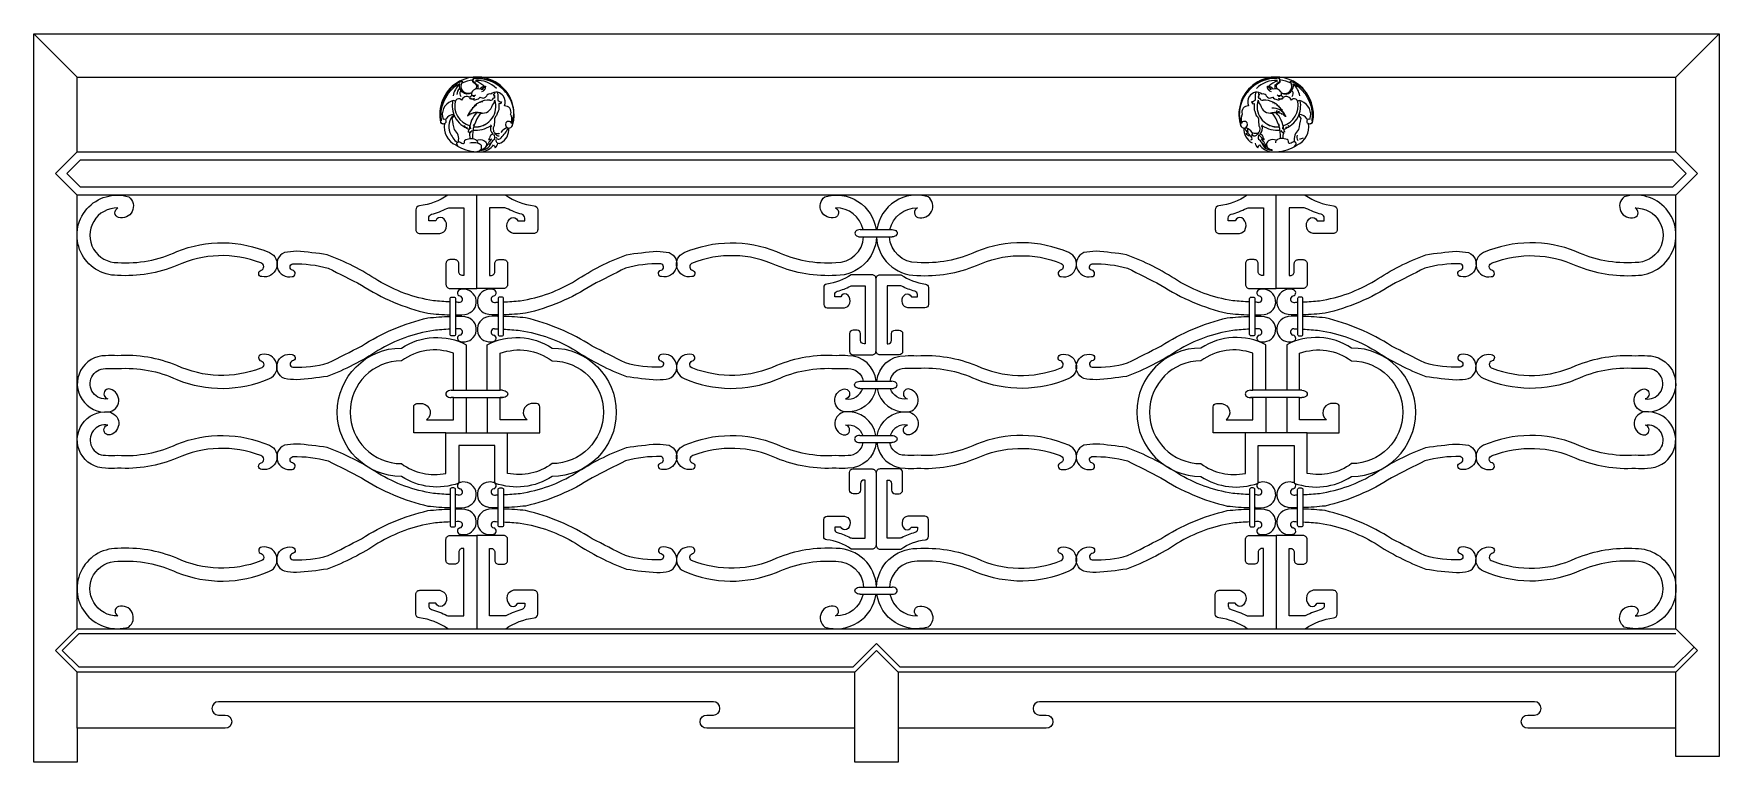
# Model space of a CAD drawing. Extents: x 3097 to 5197, y 1340 to 2248.
import ezdxf

# ---------------------------------------------------------------- set-up
doc = ezdxf.new("R2010")
doc.units = 0
doc.header["$LTSCALE"] = 0.85
doc.header["$MEASUREMENT"] = 0
doc.linetypes.add('DOT2', pattern=[3.175, 0, -3.175])
for name, color, linetype in [('3', 3, 'CONTINUOUS'), ('4', 4, 'CONTINUOUS'), ('7', 7, 'CONTINUOUS')]:
    doc.layers.add(name, color=color, linetype=linetype)

msp = doc.modelspace()

# ---------------------------------------------------------------- linework, layer by layer
at = {"layer": '3'}
for p, q in [((3151, 2193.6), (3097, 2247.6)), ((5197, 2247.6), (5143, 2193.6)), ((3633.2, 2133.2), (3633.4, 2132.8)), ((3633.4, 2132.8), (3634, 2132.7)), ((3634, 2132.7), (3634.5, 2132.2)), ((3634, 2132.7), (3634, 2132.7)), ((3636.1, 2131.8), (3636.8, 2130.2)), ((3636.8, 2130.2), (3637.6, 2130.9)), ((3638.2, 2125.4), (3641.1, 2124.5)), ((3640.2, 2124.8), (3640.1, 2123)), ((3640.8, 2130.9), (3640.7, 2130.3)), ((3640.7, 2130.3), (3641.1, 2130)), ((3641, 2131.7), (3640.8, 2130.9)), ((3641.1, 2130), (3641.3, 2129.5)), ((3641.3, 2129.5), (3641.1, 2129)), ((3641.1, 2129), (3641.1, 2129)), ((3641.1, 2124.5), (3642.1, 2125.4)), ((3645, 2133.4), (3645.2, 2134.1)), ((3645.2, 2134.1), (3645.6, 2134.8)), ((4648.8, 2134.1), (4648.4, 2134.8)), ((4649, 2133.4), (4648.8, 2134.1)), ((4652.9, 2124.5), (4651.9, 2125.4)), ((4652.9, 2130), (4652.7, 2129.5)), ((4652.7, 2129.5), (4652.9, 2129)), ((4653.3, 2130.3), (4652.9, 2130)), ((4652.9, 2129), (4652.9, 2129)), ((4655.8, 2125.4), (4652.9, 2124.5)), ((4653, 2131.7), (4653.2, 2130.9)), ((4653.2, 2130.9), (4653.3, 2130.3)), ((4653.8, 2124.8), (4653.9, 2123)), ((4657.2, 2130.2), (4656.4, 2130.9)), ((4657.9, 2131.8), (4657.2, 2130.2)), ((4660, 2132.7), (4659.4, 2132.2)), ((4660.5, 2132.8), (4660, 2132.7)), ((4660, 2132.7), (4660, 2132.7)), ((4660.8, 2133.2), (4660.5, 2132.8)), ((3151, 2100.6), (3151, 2100.6)), ((5143, 2100.6), (5143, 2100.6)), ((3151, 2046.6), (3151, 2046.6)), ((5143, 2046.6), (5143, 2046.6)), ((3620, 1803.5), (3678.1, 1803.5)), ((3620, 1794.5), (3678.1, 1794.5)), ((3636, 1794.5), (3636, 1750.7)), ((3662.1, 1794.5), (3662.1, 1750.7)), ((3681.1, 1803.5), (3678.1, 1803.5)), ((3681.1, 1794.5), (3678.1, 1794.5)), ((4632, 1794.5), (4632, 1750.7)), ((4658.1, 1794.5), (4658.1, 1750.7)), ((3610.6, 1750.7), (3687.5, 1750.7)), ((4683.5, 1750.7), (4606.6, 1750.7)), ((5170, 1479.6), (5143, 1506.6)), ((5143, 1506.6), (5143, 1506.6)), ((3151, 1452.6), (3151, 1452.6)), ((5143, 1452.6), (5143, 1452.6))]:
    msp.add_line(p, q, dxfattribs=at)
for points in [[(3642.5, 2173.9, -0.769802), (3631.2, 2187.6, 0.839434), (3630.4, 2188.3, 0.096042), (3620.5, 2182.8, 0.285522), (3604, 2137.1)], [(3642.3, 2173.4, -0.634099), (3627.9, 2185.2, 0.059897), (3621.4, 2181.3, 0.266074), (3604.5, 2139.3, 0.285788)], [(3648.9, 2182.3, 0.199752), (3644.5, 2187, -0.740628), (3648.1, 2192.5, -0.501396), (3693.5, 2134.7)], [(3649.3, 2182.8, 0.209536), (3644.6, 2187.9, -0.692722), (3648.6, 2192, -0.387975), (3694.9, 2150.7)], [(4645.1, 2182.3, -0.199752), (4649.4, 2187, 0.740628), (4645.9, 2192.5, 0.501396), (4600.5, 2134.7)], [(4644.7, 2182.8, -0.209536), (4649.4, 2187.9, 0.692722), (4645.4, 2192, 0.387975), (4599.1, 2150.7)], [(4651.5, 2173.9, 0.769802), (4662.8, 2187.6, -0.839434), (4663.6, 2188.3, -0.096042), (4673.5, 2182.8, -0.285522), (4690, 2137.1)], [(4651.7, 2173.4, 0.634099), (4666.1, 2185.2, -0.059897), (4672.6, 2181.3, -0.266074), (4689.5, 2139.3, -0.285788)], [(3379.8, 1962.2, 0.203395), (3275.5, 1958.9, -0.114192), (3201.4, 1946.6, -1.16192), (3215.4, 2044.5, -0.829873), (3202.6, 2018.8, -0.679856), (3202, 2030.6, 1.025642), (3201.8, 1962.6, 0.125869), (3275.5, 1976.3, -0.200171), (3390.7, 1975.1, -0.90644), (3381.1, 1945.1, -0.874072), (3380.4, 1953, 0.764345), (3379.8, 1962.2)], [(3613, 2046.6, -0.12487), (3577.6, 2033.2, 0.3814), (3573.1, 2028.2), (3573.1, 2003.7, 0.414214), (3578.1, 1998.7), (3603.1, 1998.7), (3605.7, 1999.8)], [(3597.9, 2014.7), (3589.1, 2014.7), (3589.1, 2017.9, -0.337788), (3592.8, 2022.7, 0.049589), (3611.9, 2030.1, -0.117022), (3614.2, 2030.6), (3633, 2030.6), (3633, 1946.4), (3631.6, 1946.4, -0.414214), (3626.6, 1951.4), (3626.6, 1961.3, 0.414214), (3621.6, 1966.3), (3615.6, 1966.3, 0.414214), (3610.6, 1961.3), (3610.6, 1935.4, 0.414214), (3615.6, 1930.4), (3649, 1930.4), (3649, 2046.6)], [(3685.1, 2046.6, 0.12487), (3720.5, 2033.2, -0.3814), (3724.9, 2028.2), (3724.9, 2003.7, -0.414214), (3719.9, 1998.7), (3694.9, 1998.7), (3692.4, 1999.8)], [(4130.3, 2003.7, 0.361826), (4096.1, 2030.6, -0.679856), (4095.5, 2018.8, -0.829873), (4082.6, 2044.5, -0.458715), (4146.5, 2003.7)], [(4163.8, 2003.7, -0.361826), (4198, 2030.6, 0.679856), (4198.6, 2018.8, 0.829873), (4211.4, 2044.5, 0.458715), (4147.5, 2003.7)], [(4609, 2046.6, -0.12487), (4573.6, 2033.2, 0.3814), (4569.1, 2028.2), (4569.1, 2003.7, 0.414214), (4574.1, 1998.7), (4599.1, 1998.7), (4601.7, 1999.8)], [(4696.2, 2014.7), (4704.9, 2014.7), (4704.9, 2017.9, 0.337788), (4701.2, 2022.7, -0.049589), (4682.1, 2030.1, 0.117022), (4679.9, 2030.6), (4661, 2030.6), (4661, 1946.4), (4662.5, 1946.4, 0.414214), (4667.5, 1951.4), (4667.5, 1961.3, -0.414214), (4672.5, 1966.3), (4678.5, 1966.3, -0.414214), (4683.5, 1961.3), (4683.5, 1935.4, -0.414214), (4678.5, 1930.4), (4645, 1930.4), (4645, 2046.6)], [(4681.1, 2046.6, 0.12487), (4716.5, 2033.2, -0.3814), (4720.9, 2028.2), (4720.9, 2003.7, -0.414214), (4715.9, 1998.7), (4690.9, 1998.7), (4688.4, 1999.8)], [(4914.2, 1962.2, -0.203395), (5018.5, 1958.9, 0.114192), (5092.7, 1946.6, 1.16192), (5078.6, 2044.5, 0.829873), (5091.5, 2018.8, 0.679856), (5092.1, 2030.6, -1.025642), (5092.3, 1962.6, -0.125869), (5018.5, 1976.3, 0.200171), (4903.4, 1975.1, 0.90644), (4913, 1945.1, 0.874072), (4913.7, 1953, -0.764345), (4914.2, 1962.2)], [(3700.2, 2014.7), (3708.9, 2014.7), (3708.9, 2017.9, 0.337788), (3705.2, 2022.7, -0.049589), (3686.1, 2030.1, 0.117022), (3683.9, 2030.6), (3665, 2030.6), (3665, 1946.4), (3666.5, 1946.4, 0.414214), (3671.5, 1951.4), (3671.5, 1961.3, -0.414214), (3676.5, 1966.3), (3682.5, 1966.3, -0.414214), (3687.5, 1961.3), (3687.5, 1935.4, -0.414214), (3682.5, 1930.4), (3649, 1930.4)], [(4593.9, 2014.7), (4585.1, 2014.7), (4585.1, 2017.9, -0.337788), (4588.8, 2022.7, 0.049589), (4607.9, 2030.1, -0.117022), (4610.2, 2030.6), (4629, 2030.6), (4629, 1946.4), (4627.6, 1946.4, -0.414214), (4622.6, 1951.4), (4622.6, 1961.3, 0.414214), (4617.6, 1966.3), (4611.6, 1966.3, 0.414214), (4606.6, 1961.3), (4606.6, 1935.4, 0.414214), (4611.6, 1930.4), (4645, 1930.4)], [(3615.8, 1913.6, -0.014163), (3595, 1915.1, -0.097501), (3525.9, 1940.2, 0.057576), (3462.6, 1972.3, 0.022859), (3424.5, 1976.6, 0.025398), (3409.4, 1975.1, 0.90644), (3419, 1945.1, 0.892719), (3419.5, 1953.1, -0.831833), (3419.8, 1960.9, -0.831833)], [(3682.3, 1913.6, 0.014163), (3703.1, 1915.1, 0.097501), (3772.2, 1940.2, -0.057576), (3835.4, 1972.3, -0.022859), (3873.5, 1976.6, -0.025398), (3888.7, 1975.1, -0.90644), (3879.1, 1945.1, -0.892719), (3878.6, 1953.1, 0.831833), (3878.3, 1960.9, 0.831833)], [(4147, 1994.7, -0.405169), (4096.7, 1946.6, -0.114192), (4022.5, 1958.9, 0.206515), (3916.7, 1961.6, 0.639211), (3917.7, 1953, -0.874072), (3917, 1945.1, -0.90644), (3907.4, 1975.1, -0.200171), (4022.5, 1976.3, 0.125869), (4096.3, 1962.6, 0.404421), (4131, 1994.7)], [(4147.1, 1994.7, 0.405169), (4197.4, 1946.6, 0.114192), (4271.5, 1958.9, -0.206515), (4377.3, 1961.6, -0.639211), (4376.4, 1953, 0.874072), (4377.1, 1945.1, 0.90644), (4386.7, 1975.1, 0.200171), (4271.5, 1976.3, -0.125869), (4197.8, 1962.6, -0.404421), (4163.1, 1994.7)], [(4611.8, 1913.6, -0.014163), (4591, 1915.1, -0.097501), (4521.9, 1940.2, 0.057576), (4458.6, 1972.3, 0.022859), (4420.5, 1976.6, 0.025398), (4405.4, 1975.1, 0.90644), (4415, 1945.1, 0.892719), (4415.5, 1953.1, -0.831833), (4415.8, 1960.9, -0.831833)], [(4678.3, 1913.6, 0.014163), (4699.1, 1915.1, 0.097501), (4768.2, 1940.2, -0.057576), (4831.4, 1972.3, -0.022859), (4869.5, 1976.6, -0.025398), (4884.7, 1975.1, -0.90644), (4875.1, 1945.1, -0.892719), (4874.6, 1953.1, 0.831833), (4874.3, 1960.9, 0.831833)], [(3419.8, 1960.9, -0.077418), (3463.9, 1955.6, -0.00344), (3505.4, 1934.5, 0.085909), (3588.1, 1899.4, 0.0193), (3615.8, 1897.5)], [(3878.3, 1960.9, 0.077418), (3834.2, 1955.6, 0.00344), (3792.6, 1934.5, -0.085909), (3709.9, 1899.4, -0.0193), (3682.3, 1897.5)], [(4415.8, 1960.9, -0.077418), (4459.9, 1955.6, -0.00344), (4501.4, 1934.5, 0.085909), (4584.1, 1899.4, 0.0193), (4611.8, 1897.5)], [(4874.3, 1960.9, 0.077418), (4830.2, 1955.6, 0.00344), (4788.6, 1934.5, -0.085909), (4705.9, 1899.4, -0.0193), (4678.3, 1897.5)], [(4102.6, 1920), (4095.1, 1920), (4095.1, 1922.7, -0.337788), (4098.2, 1926.9, 0.049589), (4114.6, 1933.2, -0.117022), (4116.6, 1933.7), (4132.8, 1933.7), (4132.8, 1861.3), (4131.5, 1861.3, -0.414214), (4127.2, 1865.6), (4127.2, 1874.1, 0.414214), (4122.9, 1878.4), (4117.8, 1878.4, 0.414214), (4113.5, 1874.1), (4113.5, 1851.9, 0.414214), (4117.8, 1847.6), (4141.5, 1847.6, 0.414214), (4146.5, 1852.6), (4146.5, 1942.4, 0.414214), (4141.5, 1947.4), (4115.5, 1947.4, -0.12487), (4085.1, 1935.9, 0.3814), (4081.3, 1931.6), (4081.3, 1910.5, 0.414214), (4085.6, 1906.2), (4107.1, 1906.2), (4109.3, 1907.2)], [(4190.5, 1920), (4198, 1920), (4198, 1922.7, 0.337788), (4194.8, 1926.9, -0.049589), (4178.4, 1933.2, 0.117022), (4176.5, 1933.7), (4160.3, 1933.7), (4160.3, 1861.3), (4161.5, 1861.3, 0.414214), (4165.8, 1865.6), (4165.8, 1874.1, -0.414214), (4170.1, 1878.4), (4175.3, 1878.4, -0.414214), (4179.6, 1874.1), (4179.6, 1851.9, -0.414214), (4175.3, 1847.6), (4151.5, 1847.6, -0.414214), (4146.5, 1852.6), (4146.5, 1942.4, -0.414214), (4151.5, 1947.4), (4177.5, 1947.4, 0.12487), (4207.9, 1935.9, -0.3814), (4211.7, 1931.6), (4211.7, 1910.5, -0.414214), (4207.4, 1906.2), (4186, 1906.2), (4183.7, 1907.2)], [(3419.8, 1832.3, 0.077418), (3463.9, 1837.6, 0.00344), (3505.4, 1858.7, -0.085909), (3588.1, 1893.7, -0.0193), (3615.8, 1895.6)], [(3878.3, 1832.3, -0.077418), (3834.2, 1837.6, -0.00344), (3792.6, 1858.7, 0.085909), (3709.9, 1893.7, 0.0193), (3682.3, 1895.6)], [(4415.8, 1832.3, 0.077418), (4459.9, 1837.6, 0.00344), (4501.4, 1858.7, -0.085909), (4584.1, 1893.7, -0.0193), (4611.8, 1895.6)], [(4874.3, 1832.3, -0.077418), (4830.2, 1837.6, -0.00344), (4788.6, 1858.7, 0.085909), (4705.9, 1893.7, 0.0193), (4678.3, 1895.6)], [(3615.8, 1879.6, 0.014163), (3595, 1878.1, 0.097501), (3525.9, 1853, -0.057576), (3462.6, 1820.9, -0.022859), (3424.5, 1816.6, -0.025398), (3409.4, 1818.1, -0.90644), (3419, 1848.1, -0.892719), (3419.5, 1840.1, 0.831833), (3419.8, 1832.3, 0.831833)], [(3662.1, 1803.5), (3662.1, 1860.3, -0.27108), (3742.8, 1856.2, -1), (3742.8, 1696.2, -0.23697), (3671.5, 1687.9), (3671.5, 1734.7), (3626.6, 1734.7), (3626.6, 1687.9, -0.23697), (3555.3, 1696.2, -1), (3555.3, 1856.2, -0.27108), (3636, 1860.3), (3636, 1803.5)], [(3682.3, 1879.6, -0.014163), (3703.1, 1878.1, -0.097501), (3772.2, 1853, 0.057576), (3835.4, 1820.9, 0.022859), (3873.5, 1816.6, 0.025398), (3888.7, 1818.1, 0.90644), (3879.1, 1848.1, 0.892719), (3878.6, 1840.1, -0.831833), (3878.3, 1832.3, -0.831833)], [(4611.8, 1879.6, 0.014163), (4591, 1878.1, 0.097501), (4521.9, 1853, -0.057576), (4458.6, 1820.9, -0.022859), (4420.5, 1816.6, -0.025398), (4405.4, 1818.1, -0.90644), (4415, 1848.1, -0.892719), (4415.5, 1840.1, 0.831833), (4415.8, 1832.3, 0.831833)], [(4632, 1803.5), (4632, 1860.3, 0.27108), (4551.3, 1856.2, 1), (4551.3, 1696.2, 0.23697), (4622.6, 1687.9), (4622.6, 1734.7), (4667.5, 1734.7), (4667.5, 1687.9, 0.23697), (4738.8, 1696.2, 1), (4738.8, 1856.2, 0.27108), (4658.1, 1860.3), (4658.1, 1803.5)], [(4678.3, 1879.6, -0.014163), (4699.1, 1878.1, -0.097501), (4768.2, 1853, 0.057576), (4831.4, 1820.9, 0.022859), (4869.5, 1816.6, 0.025398), (4884.7, 1818.1, 0.90644), (4875.1, 1848.1, 0.892719), (4874.6, 1840.1, -0.831833), (4874.3, 1832.3, -0.831833)], [(3379.8, 1831, -0.203395), (3275.5, 1834.3, 0.114192), (3201.4, 1846.6, 0.062088), (3186.6, 1846.6, 1.056045), (3190, 1776.6, 0.825983), (3192.3, 1805.1, 1.023639), (3189.5, 1792.9, -1.092202), (3186.4, 1830.6, -0.028454), (3201.8, 1830.6, -0.126432), (3275.5, 1816.8, 0.199788), (3390.7, 1818.1, 0.90644), (3381.1, 1848.1, 0.85362), (3380.2, 1840.2, -0.781156), (3379.8, 1831)], [(3617, 1803.5), (3620, 1803.5), (3620, 1849.6, 0.253315), (3555.3, 1840.2, 1), (3555.3, 1712.2, 0.21579), (3610.6, 1700.1), (3610.6, 1750.7), (3570.5, 1750.7), (3570.5, 1782.9, -0.414214), (3574.5, 1786.9), (3581.3, 1786.9, -0.679331), (3586.5, 1766.7), (3620, 1766.7), (3620, 1794.5), (3617, 1794.5)], [(3681.1, 1803.5), (3678.1, 1803.5), (3678.1, 1849.6, -0.253315), (3742.8, 1840.2, -1), (3742.8, 1712.2, -0.21579), (3687.5, 1700.1), (3687.5, 1750.7), (3727.6, 1750.7), (3727.6, 1782.9, 0.414214), (3723.6, 1786.9), (3716.8, 1786.9, 0.679331), (3711.6, 1766.7), (3678.1, 1766.7), (3678.1, 1794.5), (3681.1, 1794.5)], [(4146.6, 1814.8, 0.390311), (4111.5, 1846.6, 0.062088), (4096.7, 1846.6, 0.114192), (4022.5, 1834.3, -0.203395), (3918.2, 1831, -0.747893), (3917.5, 1840.1, 0.892664), (3917, 1848.1, 0.90644), (3907.4, 1818.1, 0.199788), (4022.5, 1816.8, -0.126432), (4096.3, 1830.6, -0.028454), (4111.6, 1830.6, -0.368339), (4130.5, 1814.8)], [(4147.4, 1814.8, -0.390311), (4182.6, 1846.6, -0.062088), (4197.4, 1846.6, -0.114192), (4271.5, 1834.3, 0.203395), (4375.8, 1831, 0.747893), (4376.6, 1840.1, -0.892664), (4377.1, 1848.1, -0.90644), (4386.7, 1818.1, -0.199788), (4271.5, 1816.8, 0.126432), (4197.8, 1830.6, 0.028454), (4182.4, 1830.6, 0.368339), (4163.6, 1814.8)], [(4613, 1803.5), (4616, 1803.5), (4616, 1849.6, 0.253315), (4551.3, 1840.2, 1), (4551.3, 1712.2, 0.21579), (4606.6, 1700.1), (4606.6, 1750.7), (4566.5, 1750.7), (4566.5, 1782.9, -0.414214), (4570.5, 1786.9), (4577.3, 1786.9, -0.679331), (4582.5, 1766.7), (4616, 1766.7), (4616, 1794.5), (4613, 1794.5)], [(4677.1, 1803.5), (4674.1, 1803.5), (4674.1, 1849.6, -0.253315), (4738.8, 1840.2, -1), (4738.8, 1712.2, -0.21579), (4683.5, 1700.1), (4683.5, 1750.7), (4723.6, 1750.7), (4723.6, 1782.9, 0.414214), (4719.6, 1786.9), (4712.8, 1786.9, 0.679331), (4707.6, 1766.7), (4674.1, 1766.7), (4674.1, 1794.5), (4677.1, 1794.5)], [(4914.2, 1831, 0.203395), (5018.5, 1834.3, -0.114192), (5092.7, 1846.6, -0.062088), (5107.5, 1846.6, -1.056045), (5104, 1776.6, -0.825983), (5101.7, 1805.1, -1.023639), (5104.6, 1792.9, 1.092202), (5107.6, 1830.6, 0.028454), (5092.3, 1830.6, 0.126432), (5018.5, 1816.8, -0.199788), (4903.4, 1818.1, -0.90644), (4913, 1848.1, -0.85362), (4913.9, 1840.2, 0.781156), (4914.2, 1831)], [(4146.3, 1805.8, -0.392033), (4108, 1776.6, -0.825983), (4105.7, 1805.1, -1.023639), (4108.6, 1792.9, 0.372957), (4129.9, 1805.8, 0.372957)], [(4147.8, 1805.8, 0.392033), (4186, 1776.6, 0.825983), (4188.3, 1805.1, 1.023639), (4185.5, 1792.9, -0.372957), (4164.2, 1805.8, -0.372957)], [(3379.8, 1722.2, 0.203395), (3275.5, 1718.9, -0.114192), (3201.4, 1706.6, -0.062088), (3186.6, 1706.6, -1.056045), (3190, 1776.6, -0.825983), (3192.3, 1748.1, -1.023639), (3189.5, 1760.3, 1.092202), (3186.4, 1722.6, 0.028454), (3201.8, 1722.6, 0.126432), (3275.5, 1736.4, -0.199788), (3390.7, 1735.1, -0.90644), (3381.1, 1705.1, -0.85362), (3380.2, 1713, 0.781156), (3379.8, 1722.2)], [(4146.3, 1747.4, 0.392033), (4108, 1776.6, 0.825983), (4105.7, 1748.1, 1.023639), (4108.6, 1760.3, -0.372957), (4129.9, 1747.4, -0.372957)], [(4147.8, 1747.4, -0.392033), (4186, 1776.6, -0.825983), (4188.3, 1748.1, -1.023639), (4185.5, 1760.3, 0.372957), (4164.2, 1747.4, 0.372957)], [(4914.2, 1722.2, -0.203395), (5018.5, 1718.9, 0.114192), (5092.7, 1706.6, 0.062088), (5107.5, 1706.6, 1.056045), (5104, 1776.6, 0.825983), (5101.7, 1748.1, 1.023639), (5104.6, 1760.3, -1.092202), (5107.6, 1722.6, -0.028454), (5092.3, 1722.6, -0.126432), (5018.5, 1736.4, 0.199788), (4903.4, 1735.1, 0.90644), (4913, 1705.1, 0.85362), (4913.9, 1713, -0.781156), (4914.2, 1722.2)], [(4146.6, 1738.4, -0.390311), (4111.5, 1706.6, -0.062088), (4096.7, 1706.6, -0.114192), (4022.5, 1718.9, 0.203395), (3918.2, 1722.2, 0.747893), (3917.5, 1713.1, -0.892664), (3917, 1705.1, -0.90644), (3907.4, 1735.1, -0.199788), (4022.5, 1736.4, 0.126432), (4096.3, 1722.6, 0.028454), (4111.6, 1722.6, 0.368339), (4130.5, 1738.4)], [(4147.4, 1738.4, 0.390311), (4182.6, 1706.6, 0.062088), (4197.4, 1706.6, 0.114192), (4271.5, 1718.9, -0.203395), (4375.8, 1722.2, -0.747893), (4376.6, 1713.1, 0.892664), (4377.1, 1705.1, 0.90644), (4386.7, 1735.1, 0.199788), (4271.5, 1736.4, -0.126432), (4197.8, 1722.6, -0.028454), (4182.4, 1722.6, -0.368339), (4163.6, 1738.4)], [(3615.8, 1673.6, -0.014163), (3595, 1675.1, -0.097501), (3525.9, 1700.2, 0.057576), (3462.6, 1732.3, 0.022859), (3424.5, 1736.6, 0.025398), (3409.4, 1735.1, 0.90644), (3419, 1705.1, 0.892719), (3419.5, 1713.1, -0.831833), (3419.8, 1720.9, -0.831833)], [(3682.3, 1673.6, 0.014163), (3703.1, 1675.1, 0.097501), (3772.2, 1700.2, -0.057576), (3835.4, 1732.3, -0.022859), (3873.5, 1736.6, -0.025398), (3888.7, 1735.1, -0.90644), (3879.1, 1705.1, -0.892719), (3878.6, 1713.1, 0.784925), (3878.6, 1720.9, 0.077776), (3834.2, 1715.6, 0.00344), (3792.6, 1694.5, -0.085909), (3709.9, 1659.4, -0.0193), (3682.3, 1657.5)], [(4611.8, 1673.6, -0.014163), (4591, 1675.1, -0.097501), (4521.9, 1700.2, 0.057576), (4458.6, 1732.3, 0.022859), (4420.5, 1736.6, 0.025398), (4405.4, 1735.1, 0.90644), (4415, 1705.1, 0.892719), (4415.5, 1713.1, -0.784925), (4415.4, 1720.9, -0.077776), (4459.9, 1715.6, -0.00344), (4501.4, 1694.5, 0.085909), (4584.1, 1659.4, 0.0193), (4611.8, 1657.5)], [(4678.3, 1673.6, 0.014163), (4699.1, 1675.1, 0.097501), (4768.2, 1700.2, -0.057576), (4831.4, 1732.3, -0.022859), (4869.5, 1736.6, -0.025398), (4884.7, 1735.1, -0.90644), (4875.1, 1705.1, -0.892719), (4874.6, 1713.1, 0.831833), (4874.3, 1720.9, 0.831833)], [(3419.8, 1720.9, -0.077418), (3463.9, 1715.6, -0.00344), (3505.4, 1694.5, 0.085909), (3588.1, 1659.4, 0.0193), (3615.8, 1657.5)], [(4102.6, 1633.2), (4095.1, 1633.2), (4095.1, 1630.4, 0.337788), (4098.2, 1626.3, -0.049589), (4114.6, 1620, 0.117022), (4116.6, 1619.5), (4132.8, 1619.5), (4132.8, 1691.8), (4131.5, 1691.8, 0.414214), (4127.2, 1687.5), (4127.2, 1679.1, -0.414214), (4122.9, 1674.8), (4117.8, 1674.8, -0.414214), (4113.5, 1679.1), (4113.5, 1701.3, -0.414214), (4117.8, 1705.6), (4141.5, 1705.6, -0.414214), (4146.5, 1700.6), (4146.5, 1610.8, -0.414214), (4141.5, 1605.8), (4115.5, 1605.8, 0.12487), (4085.1, 1617.3, -0.3814), (4081.3, 1621.5), (4081.3, 1642.6, -0.414214), (4085.6, 1646.9), (4107.1, 1646.9), (4109.3, 1646)], [(4190.5, 1633.2), (4198, 1633.2), (4198, 1630.4, -0.337788), (4194.8, 1626.3, 0.049589), (4178.4, 1620, -0.117022), (4176.5, 1619.5), (4160.3, 1619.5), (4160.3, 1691.8), (4161.5, 1691.8, -0.414214), (4165.8, 1687.5), (4165.8, 1679.1, 0.414214), (4170.1, 1674.8), (4175.3, 1674.8, 0.414214), (4179.6, 1679.1), (4179.6, 1701.3, 0.414214), (4175.3, 1705.6), (4151.5, 1705.6, 0.414214), (4146.5, 1700.6), (4146.5, 1610.8, 0.414214), (4151.5, 1605.8), (4177.5, 1605.8, -0.12487), (4207.9, 1617.3, 0.3814), (4211.7, 1621.5), (4211.7, 1642.6, 0.414214), (4207.4, 1646.9), (4186, 1646.9), (4183.7, 1646)], [(4874.3, 1720.9, 0.077418), (4830.2, 1715.6, 0.00344), (4788.6, 1694.5, -0.085909), (4705.9, 1659.4, -0.0193), (4678.3, 1657.5)], [(3615.8, 1639.6, 0.014163), (3595, 1638.1, 0.097501), (3525.9, 1613, -0.057576), (3462.6, 1580.9, -0.022859), (3424.5, 1576.6, -0.025398), (3409.4, 1578.1, -0.90644), (3419, 1608.1, -0.892719), (3419.5, 1600.1, 0.831833), (3419.8, 1592.3, 0.831833)], [(3419.8, 1592.3, 0.077418), (3463.9, 1597.6, 0.00344), (3505.4, 1618.7, -0.085909), (3588.1, 1653.7, -0.0193), (3615.8, 1655.6)], [(3878.3, 1592.3, -0.077418), (3834.2, 1597.6, -0.00344), (3792.6, 1618.7, 0.085909), (3709.9, 1653.7, 0.0193), (3682.3, 1655.6)], [(3682.3, 1639.6, -0.014163), (3703.1, 1638.1, -0.097501), (3772.2, 1613, 0.057576), (3835.4, 1580.9, 0.022859), (3873.5, 1576.6, 0.025398), (3888.7, 1578.1, 0.90644), (3879.1, 1608.1, 0.892719), (3878.6, 1600.1, -0.831833), (3878.3, 1592.3, -0.831833)], [(4611.8, 1639.6, 0.014163), (4591, 1638.1, 0.097501), (4521.9, 1613, -0.057576), (4458.6, 1580.9, -0.022859), (4420.5, 1576.6, -0.025398), (4405.4, 1578.1, -0.90644), (4415, 1608.1, -0.892719), (4415.5, 1600.1, 0.831833), (4415.8, 1592.3, 0.831833)], [(4415.8, 1592.3, 0.077418), (4459.9, 1597.6, 0.00344), (4501.4, 1618.7, -0.085909), (4584.1, 1653.7, -0.0193), (4611.8, 1655.6)], [(4874.3, 1592.3, -0.077418), (4830.2, 1597.6, -0.00344), (4788.6, 1618.7, 0.085909), (4705.9, 1653.7, 0.0193), (4678.3, 1655.6)], [(4678.3, 1639.6, -0.014163), (4699.1, 1638.1, -0.097501), (4768.2, 1613, 0.057576), (4831.4, 1580.9, 0.022859), (4869.5, 1576.6, 0.025398), (4884.7, 1578.1, 0.90644), (4875.1, 1608.1, 0.892719), (4874.6, 1600.1, -0.831833), (4874.3, 1592.3, -0.831833)], [(3597.9, 1538.5), (3589.1, 1538.5), (3589.1, 1535.3, 0.337788), (3592.8, 1530.5, -0.049589), (3611.9, 1523.1, 0.117022), (3614.2, 1522.6), (3633, 1522.6), (3633, 1606.7), (3631.6, 1606.7, 0.414214), (3626.6, 1601.7), (3626.6, 1591.9, -0.414214), (3621.6, 1586.9), (3615.6, 1586.9, -0.414214), (3610.6, 1591.9), (3610.6, 1617.7, -0.414214), (3615.6, 1622.7), (3649, 1622.7), (3649, 1506.6)], [(3700.2, 1538.5), (3708.9, 1538.5), (3708.9, 1535.3, -0.337788), (3705.2, 1530.5, 0.049589), (3686.1, 1523.1, -0.117022), (3683.9, 1522.6), (3665, 1522.6), (3665, 1606.7), (3666.5, 1606.7, -0.414214), (3671.5, 1601.7), (3671.5, 1591.9, 0.414214), (3676.5, 1586.9), (3682.5, 1586.9, 0.414214), (3687.5, 1591.9), (3687.5, 1617.7, 0.414214), (3682.5, 1622.7), (3649, 1622.7)], [(4593.9, 1538.5), (4585.1, 1538.5), (4585.1, 1535.3, 0.337788), (4588.8, 1530.5, -0.049589), (4607.9, 1523.1, 0.117022), (4610.2, 1522.6), (4629, 1522.6), (4629, 1606.7), (4627.6, 1606.7, 0.414214), (4622.6, 1601.7), (4622.6, 1591.9, -0.414214), (4617.6, 1586.9), (4611.6, 1586.9, -0.414214), (4606.6, 1591.9), (4606.6, 1617.7, -0.414214), (4611.6, 1622.7), (4645, 1622.7)], [(4696.2, 1538.5), (4704.9, 1538.5), (4704.9, 1535.3, -0.337788), (4701.2, 1530.5, 0.049589), (4682.1, 1523.1, -0.117022), (4679.9, 1522.6), (4661, 1522.6), (4661, 1606.7), (4662.5, 1606.7, -0.414214), (4667.5, 1601.7), (4667.5, 1591.9, 0.414214), (4672.5, 1586.9), (4678.5, 1586.9, 0.414214), (4683.5, 1591.9), (4683.5, 1617.7, 0.414214), (4678.5, 1622.7), (4645, 1622.7), (4645, 1506.6)], [(3379.8, 1591, -0.203395), (3275.5, 1594.3, 0.114192), (3201.4, 1606.6, 1.16192), (3215.4, 1508.7, 0.829873), (3202.6, 1534.3, 0.679856), (3202, 1522.6, -1.025642), (3201.8, 1590.6, -0.125869), (3275.5, 1576.8, 0.200171), (3390.7, 1578.1, 0.90644), (3381.1, 1608.1, 0.874072), (3380.4, 1600.2, -0.764345), (3379.8, 1591)], [(4147, 1558.5, 0.405169), (4096.7, 1606.6, 0.114192), (4022.5, 1594.3, -0.206515), (3916.7, 1591.5, -0.639211), (3917.7, 1600.2, 0.874072), (3917, 1608.1, 0.90644), (3907.4, 1578.1, 0.200171), (4022.5, 1576.8, -0.125869), (4096.3, 1590.6, -0.404421), (4131, 1558.5)], [(4147.1, 1558.5, -0.405169), (4197.4, 1606.6, -0.114192), (4271.5, 1594.3, 0.206515), (4377.3, 1591.5, 0.639211), (4376.4, 1600.2, -0.874072), (4377.1, 1608.1, -0.90644), (4386.7, 1578.1, -0.200171), (4271.5, 1576.8, 0.125869), (4197.8, 1590.6, 0.404421), (4163.1, 1558.5)], [(4914.2, 1591, 0.203395), (5018.5, 1594.3, -0.114192), (5092.7, 1606.6, -1.16192), (5078.6, 1508.7, -0.829873), (5091.5, 1534.3, -0.679856), (5092.1, 1522.6, 1.025642), (5092.3, 1590.6, 0.125869), (5018.5, 1576.8, -0.200171), (4903.4, 1578.1, -0.90644), (4913, 1608.1, -0.874072), (4913.7, 1600.2, 0.764345), (4914.2, 1591)], [(3613, 1506.6, 0.12487), (3577.6, 1520, -0.3814), (3573.1, 1524.9), (3573.1, 1549.5, -0.414214), (3578.1, 1554.5), (3603.1, 1554.5), (3605.7, 1553.4)], [(3685.1, 1506.6, -0.12487), (3720.5, 1520, 0.3814), (3724.9, 1524.9), (3724.9, 1549.5, 0.414214), (3719.9, 1554.5), (3694.9, 1554.5), (3692.4, 1553.4)], [(4609, 1506.6, 0.12487), (4573.6, 1520, -0.3814), (4569.1, 1524.9), (4569.1, 1549.5, -0.414214), (4574.1, 1554.5), (4599.1, 1554.5), (4601.7, 1553.4)], [(4681.1, 1506.6, -0.12487), (4716.5, 1520, 0.3814), (4720.9, 1524.9), (4720.9, 1549.5, 0.414214), (4715.9, 1554.5), (4690.9, 1554.5), (4688.4, 1553.4)], [(4130.3, 1549.5, -0.361826), (4096.1, 1522.6, 0.679856), (4095.5, 1534.3, 0.829873), (4082.6, 1508.7, 0.458715), (4146.5, 1549.5)], [(4163.8, 1549.5, 0.361826), (4198, 1522.6, -0.679856), (4198.6, 1534.3, -0.829873), (4211.4, 1508.7, -0.458715), (4147.5, 1549.5)]]:
    msp.add_lwpolyline(points, format="xyb", dxfattribs=at)
for points in [[(3674.7, 2174.6), (3674.8, 2173.6), (3675.3, 2171.6), (3675.3, 2168.5), (3675.3, 2167), (3675.3, 2164.9), (3675.8, 2164.4), (3676.9, 2163.7), (3677.9, 2162.9), (3679.7, 2162.6), (3679.4, 2162.1), (3678.7, 2160.9), (3678.4, 2160.3), (3676.6, 2160.6), (3676.6, 2160.3), (3676.3, 2159.3), (3676.6, 2156.8), (3676.6, 2152.7), (3675.8, 2151.1), (3674.6, 2148.3), (3673.8, 2145.8), (3672.5, 2144.5), (3671.2, 2141.4), (3671.2, 2138.9), (3671.2, 2137.1), (3670.7, 2135), (3670.5, 2132.7), (3669.4, 2130.2), (3669.4, 2128.7), (3669.7, 2127.1), (3669.7, 2126.6), (3670, 2125.8), (3671.2, 2124.6), (3671.7, 2123.5), (3673.3, 2123.5), (3674.8, 2123.5), (3676.1, 2123.5), (3676.9, 2123.5), (3677.4, 2124.1)], [(3671.2, 2174.6), (3671.2, 2174.4), (3671, 2173.1), (3670.5, 2172.1), (3669.7, 2172.1), (3669.4, 2171.8), (3670, 2171.3), (3671, 2170.6), (3671.2, 2170.1), (3671.2, 2169), (3671.2, 2168), (3671.2, 2168), (3671, 2167.5), (3670, 2167.2)], [(4619.3, 2174.6), (4619.2, 2173.6), (4618.7, 2171.6), (4618.7, 2168.5), (4618.7, 2167), (4618.7, 2164.9), (4618.2, 2164.4), (4617.1, 2163.7), (4616.1, 2162.9), (4614.3, 2162.6), (4614.6, 2162.1), (4615.3, 2160.9), (4615.6, 2160.3), (4617.4, 2160.6), (4617.4, 2160.3), (4617.6, 2159.3), (4617.4, 2156.8), (4617.4, 2152.7), (4618.2, 2151.1), (4619.4, 2148.3), (4620.2, 2145.8), (4621.5, 2144.5), (4622.8, 2141.4), (4622.8, 2138.9), (4622.8, 2137.1), (4623.3, 2135), (4623.5, 2132.7), (4624.5, 2130.2), (4624.5, 2128.7), (4624.3, 2127.1), (4624.3, 2126.6), (4624, 2125.8), (4622.8, 2124.6), (4622.2, 2123.5), (4620.7, 2123.5), (4619.2, 2123.5), (4617.9, 2123.5), (4617.1, 2123.5), (4616.6, 2124.1)], [(4622.8, 2174.6), (4622.8, 2174.4), (4623, 2173.1), (4623.5, 2172.1), (4624.3, 2172.1), (4624.5, 2171.8), (4624, 2171.3), (4623, 2170.6), (4622.8, 2170.1), (4622.8, 2169), (4622.8, 2168), (4622.8, 2168), (4623, 2167.5), (4624, 2167.2)], [(5165.8, 1483.8), (5140.5, 1458.6), (4176.5, 1458.6), (4147, 1488.1), (4117.5, 1458.6), (3153.5, 1458.6), (3132.5, 1479.6), (3153.5, 1500.6), (5143, 1500.6)]]:
    msp.add_lwpolyline(points, dxfattribs=at)
msp.add_lwpolyline([(5155.9, 2073.6), (5138.9, 2056.6), (3155.2, 2056.6), (3138.2, 2073.6), (3155.2, 2090.6), (5138.9, 2090.6)], close=True, dxfattribs=at)
for centre, radius, start, end in [((3649.2, 2147.5), 46.2, 340.3464, 193.5262), ((3643.9, 2165.9), 24.7, 131.7215, 169.9179), ((3649.2, 2146.9), 43.4, 96.297, 115.9042), ((3647.2, 2189.2), 2.89, 117.1861, 196.9058), ((3633.2, 2173.4), 18.8, 34.0481, 47.582), ((3649.7, 2156.8), 32.7, 43.5056, 93.9357), ((3639.7, 2163.4), 26.4, 46.7917, 72.7472), ((3649.6, 2147.2), 44.8, 37.6984, 83.3544), ((4644.8, 2147.5), 46.2, 346.4738, 199.6536), ((4644.3, 2147.2), 44.8, 96.6456, 142.3016), ((4644.2, 2156.8), 32.7, 86.0643, 136.4944), ((4654.3, 2163.4), 26.4, 107.2528, 133.2083), ((4660.7, 2173.4), 18.8, 132.418, 145.9519), ((4646.8, 2189.2), 2.89, 343.0942, 62.8139), ((4644.8, 2146.9), 43.4, 64.0958, 83.703), ((4650.1, 2165.9), 24.7, 10.0821, 48.2785), ((3624, 2146.8), 18, 110.9719, 198.9335), ((3620, 2160.2), 4.15, 54.0049, 125.9951), ((3653.4, 2158.4), 34.9, 170.4153, 204.4373), ((3648, 2158.2), 26.5, 167.745, 253.2213), ((3626.4, 2162.5), 4.11, 68.2039, 164.8788), ((3637.3, 2170.9), 13.2, 138.2464, 174.853), ((3633.2, 2173.2), 5.36, 146.4241, 222.3812), ((3627.3, 2163.3), 3.09, 31.5959, 77.8944), ((3636.6, 2162.2), 7.17, 59.23, 157.745), ((3641.7, 2167.9), 1.57, 117.1125, 260.2107), ((3627.4, 2189.8), 24.6, 303.088, 308.019), ((3641.9, 2168.7), 1.58, 243.0878, 273.5607), ((3642.5, 2174), 7.7, 262.0711, 300.4204), ((3664.6, 2137.9), 27.1, 88.4881, 147.0937), ((3650, 2171), 8.04, 69.9646, 162.4934), ((3644.7, 2173.1), 2.43, 173.0663, 273.2931), ((3641.5, 2171.4), 1.41, 314.883, 1.6604), ((3642.5, 2174), 7.7, 276.8853, 300.4204), ((3646.1, 2168.5), 3.4, 220.1271, 307.0523), ((3645.3, 2176), 5.38, 254.7249, 285.9035), ((3645.3, 2171.2), 1.5, 196.0139, 344.6145), ((3645.3, 2171.2), 1.5, 217.6079, 303.0366), ((3645.1, 2176.4), 5.73, 267.3331, 298.4844), ((3647.4, 2157), 25.4, 271.4321, 18.2466), ((3648.1, 2171.5), 5.68, 270.2681, 330.7617), ((3652.4, 2180), 4.2, 115.7481, 196.119), ((3640.5, 2181.2), 10.4, 347.5499, 14.2301), ((3648.1, 2171.5), 5.68, 300.5149, 330.7617), ((3659.5, 2173.6), 8.34, 90.6639, 145.3117), ((3656.6, 2173.4), 5.88, 232.5875, 343.9078), ((3661.5, 2172.3), 8.75, 110.2679, 141.3899), ((3653.5, 2182.2), 6.93, 284.7327, 1.0979), ((3661.5, 2172.3), 8.75, 117.816, 133.2932), ((3654.8, 2179.1), 2.16, 326.4702, 18.1913), ((3654.8, 2179.1), 2.16, 331.5951, 12.7702), ((3659.5, 2183), 1.09, 262.6248, 324.1714), ((3665.1, 2168.5), 4.15, 70.6758, 145.1464), ((3665.9, 2169.7), 4.76, 263.8328, 329.2504), ((3673.1, 2164.1), 10.7, 31.335, 128.4362), ((3659.6, 2166.7), 12, 318.991, 351.7174), ((3659.6, 2166.7), 12, 331.0522, 351.7174), ((3664.3, 2169.3), 7, 347.3435, 6.2896), ((3673.3, 2162.6), 11.3, 334.2048, 38.5152), ((4620.7, 2162.6), 11.3, 141.4848, 205.7952), ((4620.9, 2164.1), 10.7, 51.5638, 148.665), ((4646.6, 2157), 25.4, 161.7534, 268.5679), ((4634.4, 2166.7), 12, 188.2826, 208.9478), ((4634.4, 2166.7), 12, 188.2826, 221.009), ((4629.7, 2169.3), 7, 173.7104, 192.6565), ((4628.1, 2169.7), 4.76, 210.7496, 276.1672), ((4628.9, 2168.5), 4.15, 34.8536, 109.3242), ((4629.4, 2137.9), 27.1, 32.9063, 91.5119), ((4637.4, 2173.4), 5.88, 196.0922, 307.4125), ((4640.5, 2182.2), 6.93, 178.9021, 255.2673), ((4634.5, 2183), 1.09, 215.8286, 277.3752), ((4634.5, 2173.6), 8.34, 34.6883, 89.3361), ((4632.5, 2172.3), 8.75, 38.6101, 69.7321), ((4632.5, 2172.3), 8.75, 46.7068, 62.184), ((4639.2, 2179.1), 2.16, 161.8087, 213.5298), ((4639.2, 2179.1), 2.16, 167.2298, 208.4049), ((4645.9, 2171.5), 5.68, 209.2383, 269.7319), ((4645.9, 2171.5), 5.68, 209.2383, 239.4851), ((4644, 2171), 8.04, 17.5066, 110.0354), ((4653.5, 2181.2), 10.4, 165.7699, 192.4501), ((4641.6, 2180), 4.2, 343.881, 64.2519), ((4647.9, 2168.5), 3.4, 232.9477, 319.8729), ((4648.9, 2176.4), 5.73, 241.5156, 272.6669), ((4648.7, 2171.2), 1.5, 195.3855, 343.9861), ((4648.7, 2176), 5.38, 254.0965, 285.2751), ((4651.4, 2174), 7.7, 239.5796, 277.9289), ((4651.4, 2174), 7.7, 239.5796, 263.1147), ((4648.7, 2171.2), 1.5, 236.9634, 322.3921), ((4649.3, 2173.1), 2.43, 266.7069, 6.9337), ((4652.4, 2171.4), 1.41, 178.3396, 225.117), ((4666.6, 2189.8), 24.6, 231.981, 236.912), ((4652.1, 2168.7), 1.58, 266.4393, 296.9122), ((4652.2, 2167.9), 1.57, 279.7893, 62.8875), ((4645.9, 2158.2), 26.5, 286.7787, 12.255), ((4657.4, 2162.2), 7.17, 22.255, 120.77), ((4666.7, 2163.3), 3.09, 102.1056, 148.4041), ((4660.8, 2173.2), 5.36, 317.6188, 33.5759), ((4667.6, 2162.5), 4.11, 15.1212, 111.7961), ((4674, 2160.2), 4.15, 54.0049, 125.9951), ((4640.6, 2158.4), 34.9, 335.5627, 9.5847), ((4670, 2146.8), 18, 341.0665, 69.0281), ((3622.5, 2133.2), 14.4, 98.9099, 146.4442), ((3634.3, 2132.1), 20.2, 133.8201, 201.6356), ((3613.6, 2146.7), 6.66, 314.2491, 6.3558), ((3653, 2162.3), 36.4, 210.3055, 248.6446), ((3666.1, 2133), 31.1, 124.8724, 157.0543), ((3649.1, 2131.2), 18.2, 75.8591, 130.125), ((3649.1, 2131.2), 18.2, 102.9917, 130.1254), ((3674.4, 2125.5), 34.8, 136.5841, 175.0714), ((3690.6, 2119.2), 47.1, 141.5289, 182.7531), ((3635.4, 1997.9), 152.2, 82.2417, 84.8373), ((3656, 2161.6), 13, 259.3426, 347.5335), ((3684.3, 2150.2), 7.45, 339.756, 96.0517), ((3679.5, 2141.6), 13.2, 338.4964, 27.1146), ((3656, 2150.6), 39.2, 337.85, 355.5604), ((4638, 2150.6), 39.2, 184.4396, 202.15), ((4614.5, 2141.6), 13.2, 152.8854, 201.5036), ((4609.7, 2150.2), 7.45, 83.9483, 200.244), ((4638, 2161.6), 13, 192.4665, 280.6574), ((4658.5, 1997.9), 152.2, 95.1627, 97.7583), ((4640.8, 2137.7), 17.4, 25.268, 93.5463), ((4603.4, 2119.2), 47.1, 357.2469, 38.4711), ((4644.9, 2131.2), 18.2, 49.875, 104.1409), ((4619.6, 2125.5), 34.8, 4.9286, 43.4159), ((4627.9, 2133), 31.1, 22.9457, 55.1276), ((4644.9, 2131.2), 18.2, 49.8746, 77.0083), ((4641, 2162.3), 36.4, 291.3554, 329.6945), ((4671.5, 2133.2), 14.4, 33.5558, 81.0901), ((4680.4, 2146.7), 6.66, 173.6442, 225.7509), ((3607.2, 2139.6), 4.14, 218.418, 331.7058), ((3607.2, 2139.6), 4.14, 218.418, 291.8313), ((3608.1, 2138.3), 2.83, 346.3141, 122.6677), ((3632.5, 2131.2), 24.1, 169.1397, 246.9377), ((3648, 2138.4), 35.3, 202.8519, 228.5176), ((3168.3, 2039.5), 461.5, 11.0842, 12.8199), ((3610.4, 2116.3), 16.1, 348.4858, 48.1581), ((3765.4, 2062.3), 142.1, 152.2191, 153.6158), ((3637.4, 2117.6), 7.8, 61.6104, 84.2178), ((3689.5, 2123), 49.4, 177.7829, 186.957), ((3636.5, 2130.3), 7.38, 308.19, 333.7762), ((3648.1, 2159.8), 32.4, 263.0569, 304.2755), ((3661, 2126.6), 16.7, 161.8519, 176.6514), ((3648.2, 2153.9), 22.3, 262.0898, 304.1486), ((3670.4, 2117.1), 5.61, 105.2029, 176.2422), ((3677.1, 2130.1), 11.1, 164.6407, 222.8008), ((3667.2, 2133.2), 0.83, 115.7829, 321.5947), ((3664.6, 2118.4), 6.8, 340.237, 34.328), ((3676.3, 2125.5), 5.01, 197.1962, 277.2651), ((3669.6, 2128.9), 19.6, 298.217, 3.7333), ((3690.8, 2117.2), 13.9, 104.7632, 148.245), ((3568.2, 2215.8), 148, 318.6132, 324.6631), ((3688.7, 2134.6), 3.83, 18.455, 171.0942), ((3689.2, 2134.5), 4.33, 171.3098, 2.6261), ((4604.8, 2134.5), 4.33, 177.3739, 8.6902), ((4605.3, 2134.6), 3.83, 8.9058, 161.545), ((4624.3, 2128.9), 19.6, 176.2667, 241.783), ((4725.8, 2215.8), 148, 215.3369, 221.3868), ((4603.2, 2117.2), 13.9, 31.755, 75.2368), ((4611.5, 2125.9), 4.97, 207.71, 277.1176), ((4598.9, 2125.5), 11, 351.9344, 23.3917), ((4597.1, 2124.1), 18.1, 341.8209, 354.7515), ((4618.2, 2123.7), 3.36, 166.5732, 249.8344), ((4617.7, 2125.5), 5.01, 262.7349, 342.8038), ((4629.4, 2118.4), 6.8, 145.672, 199.763), ((4616.9, 2130.1), 11.1, 317.1992, 15.3593), ((4623.6, 2117.1), 5.61, 3.7578, 74.7971), ((4626.8, 2133.2), 0.83, 218.4053, 64.2171), ((4645.9, 2159.8), 32.4, 235.7245, 276.9431), ((4645.7, 2153.9), 22.3, 235.8514, 277.9102), ((4633, 2126.6), 16.7, 3.3486, 18.1481), ((4657.5, 2130.3), 7.38, 206.2238, 231.81), ((4656.6, 2117.6), 7.8, 95.7822, 118.3896), ((4604.5, 2123), 49.4, 353.043, 2.2171), ((4528.6, 2062.3), 142.1, 26.3842, 27.7809), ((4683.6, 2116.3), 16.1, 131.8419, 191.5142), ((4679.6, 2119.1), 8.83, 165.806, 210.5915), ((4661.5, 2131.2), 24.1, 293.0623, 10.8603), ((5125.7, 2039.5), 461.5, 167.1801, 168.9158), ((4685.9, 2138.3), 2.83, 57.3323, 193.6859), ((4686.8, 2139.6), 4.14, 208.2942, 321.582), ((4686.8, 2139.6), 4.14, 248.1687, 321.582), ((3650.7, 2150), 49.5, 235.9827, 268.0767), ((3654.5, 2115.4), 12.9, 265.2231, 342.6285), ((3652.4, 2121.7), 21.4, 279.129, 324.5952), ((3647.4, 2118.6), 17.7, 305.5915, 334.0477), ((3679, 2103.2), 17.5, 129.9511, 154.0477), ((3672.2, 2099.6), 13.1, 114.0785, 131.1061), ((3662.5, 2117.7), 2.36, 305.2631, 354.1733), ((3664.7, 2121.4), 5.67, 261.2475, 302.9171), ((3677.1, 2106.3), 11.5, 121.9729, 153.0956), ((4552, 2597.4), 1008.1, 208.9559, 209.2028), ((3664, 2114), 11.7, 313.2429, 346.2372), ((3676.8, 2115.1), 4.13, 170.911, 301.5052), ((3676.3, 2119.7), 3.39, 187.3697, 329.1174), ((4613.4, 2117.6), 2.29, 261.6709, 344.8465), ((4630, 2114), 11.7, 193.7628, 226.7571), ((3742, 2597.4), 1008.1, 330.7972, 331.0441), ((4616.8, 2106.3), 11.5, 26.9044, 58.0271), ((4641.6, 2121.7), 21.4, 215.4048, 260.871), ((4680.1, 2170.8), 74.9, 221.9538, 227.2984), ((4629.3, 2121.4), 5.67, 237.0829, 278.7525), ((4615, 2103.2), 17.5, 25.9523, 50.0489), ((4639.5, 2115.4), 12.9, 197.3715, 274.7769), ((4621.8, 2099.6), 13.1, 48.8939, 65.9215), ((4621.6, 2096.2), 14.7, 40.8087, 64.3035), ((4631.5, 2117.7), 2.36, 185.8267, 234.7369), ((4646.6, 2118.6), 17.7, 205.9523, 234.4085), ((4643.3, 2150), 49.5, 271.9233, 304.0173), ((4656, 2203.4), 88.6, 281.6072, 285.0844), ((3628.8, 1924.9), 4, 89.806, 257.3228), ((3627.2, 1917), 4, 265.2247, 77.3087), ((3632.7, 1913.7), 15.7, 290.4881, 105.0614), ((3665.4, 1913.7), 15.7, 74.9386, 249.5119), ((3670.8, 1917), 4, 102.6913, 274.7753), ((3669.3, 1924.9), 4, 282.6772, 90.194), ((4624.8, 1924.9), 4, 89.806, 257.3228), ((4623.2, 1917), 4, 265.2247, 77.3087), ((4628.7, 1913.7), 15.7, 290.4881, 105.0614), ((4661.4, 1913.7), 15.7, 74.9386, 249.5119), ((4666.8, 1917), 4, 102.6913, 274.7753), ((4665.3, 1924.9), 4, 282.6772, 90.194), ((3632.7, 1879.5), 15.7, 254.9386, 69.5119), ((3665.4, 1879.5), 15.7, 110.4881, 285.0614), ((4628.7, 1879.5), 15.7, 254.9386, 69.5119), ((4661.4, 1879.5), 15.7, 110.4881, 285.0614), ((3628.8, 1868.3), 4, 102.6772, 270.194), ((3627.2, 1876.1), 4, 282.6913, 94.7753), ((3670.8, 1876.1), 4, 85.2247, 257.3087), ((3669.3, 1868.3), 4, 269.806, 77.3228), ((4624.8, 1868.3), 4, 102.6772, 270.194), ((4623.2, 1876.1), 4, 282.6913, 94.7753), ((4666.8, 1876.1), 4, 85.2247, 257.3087), ((4665.3, 1868.3), 4, 269.806, 77.3228), ((3628.8, 1684.9), 4, 89.806, 257.3228), ((3627.2, 1677), 4, 265.2247, 77.3087), ((3632.7, 1673.7), 15.7, 290.4881, 105.0614), ((3665.4, 1673.7), 15.7, 74.9386, 249.5119), ((3670.8, 1677), 4, 102.6913, 274.7753), ((3669.3, 1684.9), 4, 282.6772, 90.194), ((4623.2, 1677), 4, 265.2247, 77.3087), ((4628.7, 1673.7), 15.7, 290.4881, 105.0614), ((4661.4, 1673.7), 15.7, 74.9386, 249.5119), ((4666.8, 1677), 4, 102.6913, 274.7753), ((4665.3, 1684.9), 4, 282.6772, 90.194), ((3627.2, 1636.1), 4, 282.6913, 94.7753), ((3632.7, 1639.5), 15.7, 254.9386, 69.5119), ((3665.4, 1639.5), 15.7, 110.4881, 285.0614), ((3670.8, 1636.1), 4, 85.2247, 257.3087), ((4623.2, 1636.1), 4, 282.6913, 94.7753), ((4628.7, 1639.5), 15.7, 254.9386, 69.5119), ((4661.4, 1639.5), 15.7, 110.4881, 285.0614), ((3628.8, 1628.3), 4, 102.6772, 270.194), ((3669.3, 1628.3), 4, 269.806, 77.3228), ((4665.3, 1628.3), 4, 269.806, 77.3228)]:
    msp.add_arc(centre, radius, start, end, dxfattribs=at)
at = {"layer": '3', "linetype": 'DOT2'}
for centre, radius, start, end in [((3665.5, 2136.3), 28.8, 110.1186, 160.873), ((4628.5, 2136.3), 28.8, 19.127, 69.8814), ((3649.1, 2131.2), 18.2, 75.8591, 130.125), ((4644.9, 2131.2), 18.2, 49.875, 104.1409), ((4640.8, 2132.8), 19.3, 66.8585, 90.2972)]:
    msp.add_arc(centre, radius, start, end, dxfattribs=at)
at = {"layer": '3'}
for centre, major_axis, ratio, start_param, end_param in [((3604.1, 2009.2), (0.9, -9.58), 0.75822, 0.096577, 4.039048), ((4600.1, 2009.2), (0.9, -9.58), 0.75822, 0.096577, 4.039048), ((4107.9, 1915.3), (0.77, -8.23), 0.75822, 0.096577, 4.039048), ((3617, 1799), (6.54, 0), 0.687962, 1.570796, 4.712389), ((4185.1, 1637.9), (-0.77, 8.23), 0.75822, 0.096577, 4.039048), ((3693.9, 1543.9), (-0.9, 9.58), 0.75822, 0.096577, 4.039048), ((4689.9, 1543.9), (-0.9, 9.58), 0.75822, 0.096577, 4.039048)]:
    msp.add_ellipse(centre, major_axis=major_axis, ratio=ratio, start_param=start_param, end_param=end_param, dxfattribs=at)
at = {"layer": '3', "extrusion": (0, 0, -1)}
for centre, major_axis, ratio, start_param, end_param in [((3693.9, 2009.2), (-0.9, -9.58), 0.75822, 0.096577, 4.039048), ((4689.9, 2009.2), (-0.9, -9.58), 0.75822, 0.096577, 4.039048), ((4185.1, 1915.3), (-0.77, -8.23), 0.75822, 0.096577, 4.039048), ((3681.1, 1799), (-6.54, 0), 0.687962, 1.570796, 4.712389), ((4107.9, 1637.9), (0.77, 8.23), 0.75822, 0.096577, 4.039048), ((3604.1, 1543.9), (0.9, 9.58), 0.75822, 0.096577, 4.039048), ((4600.1, 1543.9), (0.9, 9.58), 0.75822, 0.096577, 4.039048)]:
    msp.add_ellipse(centre, major_axis=major_axis, ratio=ratio, start_param=start_param, end_param=end_param, dxfattribs=at)
at = {"layer": '3'}
for points, knots in [([(3625.9, 2107.2), (3623.5, 2110.2), (3624.1, 2112.1), (3627.1, 2113.4), (3629.4, 2111.9), (3631, 2110.9), (3632.8, 2110.8), (3633.9, 2112), (3633, 2115.3), (3640.3, 2117.6), (3645.8, 2117), (3650, 2113.8), (3650, 2112.1), (3650, 2111.6)], [0, 0, 0, 0, 4.513857, 7.959747, 10.226075, 13.55352, 14.229322, 16.139913, 17.827716, 24.953932, 34.511301, 38.809938, 40.415368, 40.415368, 40.415368, 40.415368]), ([(4668, 2107.2), (4670.5, 2110.2), (4669.9, 2112.1), (4666.8, 2113.4), (4664.6, 2111.9), (4663, 2110.9), (4661.2, 2110.8), (4660.1, 2112), (4661, 2115.3), (4653.7, 2117.6), (4648.2, 2117), (4644, 2113.8), (4644, 2112.1), (4644, 2111.6)], [0, 0, 0, 0, 4.513857, 7.959747, 10.226075, 13.55352, 14.229322, 16.139913, 17.827716, 24.953932, 34.511301, 38.809938, 40.415368, 40.415368, 40.415368, 40.415368]), ([(3623.1, 1897.4), (3628.1, 1897.4), (3632.7, 1896.7), (3638.2, 1898.9), (3638.2, 1898.9)], [0, 0, 0, 0, 15.187871, 15.220599, 15.220599, 15.220599, 15.220599]), ([(3623.1, 1895.8), (3628.1, 1895.8), (3632.7, 1896.5), (3638.2, 1894.3), (3638.2, 1894.2)], [0, 0, 0, 0, 15.187871, 15.220599, 15.220599, 15.220599, 15.220599]), ([(3675, 1897.4), (3669.9, 1897.4), (3665.4, 1896.7), (3659.9, 1898.9), (3659.9, 1898.9)], [0, 0, 0, 0, 15.187871, 15.220599, 15.220599, 15.220599, 15.220599]), ([(3675, 1895.8), (3669.9, 1895.8), (3665.4, 1896.5), (3659.9, 1894.3), (3659.9, 1894.2)], [0, 0, 0, 0, 15.187871, 15.220599, 15.220599, 15.220599, 15.220599]), ([(4619.1, 1897.4), (4624.1, 1897.4), (4628.7, 1896.7), (4634.2, 1898.9), (4634.2, 1898.9)], [0, 0, 0, 0, 15.187871, 15.220599, 15.220599, 15.220599, 15.220599]), ([(4619.1, 1895.8), (4624.1, 1895.8), (4628.7, 1896.5), (4634.2, 1894.3), (4634.2, 1894.2)], [0, 0, 0, 0, 15.187871, 15.220599, 15.220599, 15.220599, 15.220599]), ([(4671, 1897.4), (4665.9, 1897.4), (4661.4, 1896.7), (4655.9, 1898.9), (4655.9, 1898.9)], [0, 0, 0, 0, 15.187871, 15.220599, 15.220599, 15.220599, 15.220599]), ([(4671, 1895.8), (4665.9, 1895.8), (4661.4, 1896.5), (4655.9, 1894.3), (4655.9, 1894.2)], [0, 0, 0, 0, 15.187871, 15.220599, 15.220599, 15.220599, 15.220599]), ([(3623.1, 1657.4), (3628.1, 1657.4), (3632.7, 1656.7), (3638.2, 1658.9), (3638.2, 1658.9)], [0, 0, 0, 0, 15.187871, 15.220599, 15.220599, 15.220599, 15.220599]), ([(3623.1, 1655.8), (3628.1, 1655.8), (3632.7, 1656.5), (3638.2, 1654.3), (3638.2, 1654.2)], [0, 0, 0, 0, 15.187871, 15.220599, 15.220599, 15.220599, 15.220599]), ([(3675, 1657.4), (3669.9, 1657.4), (3665.4, 1656.7), (3659.9, 1658.9), (3659.9, 1658.9)], [0, 0, 0, 0, 15.187871, 15.220599, 15.220599, 15.220599, 15.220599]), ([(3675, 1655.8), (3669.9, 1655.8), (3665.4, 1656.5), (3659.9, 1654.3), (3659.9, 1654.2)], [0, 0, 0, 0, 15.187871, 15.220599, 15.220599, 15.220599, 15.220599]), ([(4619.1, 1657.4), (4624.1, 1657.4), (4628.7, 1656.7), (4634.2, 1658.9), (4634.2, 1658.9)], [0, 0, 0, 0, 15.187871, 15.220599, 15.220599, 15.220599, 15.220599]), ([(4619.1, 1655.8), (4624.1, 1655.8), (4628.7, 1656.5), (4634.2, 1654.3), (4634.2, 1654.2)], [0, 0, 0, 0, 15.187871, 15.220599, 15.220599, 15.220599, 15.220599]), ([(4671, 1657.4), (4665.9, 1657.4), (4661.4, 1656.7), (4655.9, 1658.9), (4655.9, 1658.9)], [0, 0, 0, 0, 15.187871, 15.220599, 15.220599, 15.220599, 15.220599]), ([(4671, 1655.8), (4665.9, 1655.8), (4661.4, 1656.5), (4655.9, 1654.3), (4655.9, 1654.2)], [0, 0, 0, 0, 15.187871, 15.220599, 15.220599, 15.220599, 15.220599])]:
    msp.add_open_spline(points, degree=3, knots=knots, dxfattribs=at)
for points in [[(3640.4, 2111.8), (3646.6, 2112.1), (3652, 2110.9), (3654.3, 2108.8), (3654.6, 2106.4), (3654.6, 2104.4), (3654, 2103.2), (3649, 2100.6)], [(3648.4, 2114.9), (3657.9, 2114.7), (3661, 2110.7), (3660.8, 2107.8), (3659.3, 2105.3), (3654.1, 2103.3)], [(4645.6, 2114.9), (4636.1, 2114.7), (4633, 2110.7), (4633.2, 2107.8), (4634.7, 2105.3), (4639.9, 2103.3)]]:
    msp.add_spline(points, degree=3, dxfattribs=at)
for points in [[(3626.9, 1913), (3625.4, 1913.1), (3623.9, 1913.2), (3622.5, 1913.3)], [(3671.2, 1913), (3672.6, 1913.1), (3674.1, 1913.2), (3675.6, 1913.3)], [(4667.2, 1913), (4668.6, 1913.1), (4670.1, 1913.2), (4671.6, 1913.3)], [(3626.9, 1880.1), (3625.4, 1880), (3623.9, 1880), (3622.5, 1879.9)], [(3671.2, 1880.1), (3672.6, 1880), (3674.1, 1880), (3675.6, 1879.9)], [(4667.2, 1880.1), (4668.6, 1880), (4670.1, 1880), (4671.6, 1879.9)], [(3626.9, 1673), (3625.4, 1673.1), (3623.9, 1673.2), (3622.5, 1673.3)], [(3671.2, 1673), (3672.6, 1673.1), (3674.1, 1673.2), (3675.6, 1673.3)], [(4667.2, 1673), (4668.6, 1673.1), (4670.1, 1673.2), (4671.6, 1673.3)], [(3626.9, 1640.1), (3625.4, 1640), (3623.9, 1640), (3622.5, 1639.9)], [(3671.2, 1640.1), (3672.6, 1640), (3674.1, 1640), (3675.6, 1639.9)]]:
    msp.add_open_spline(points, degree=3, dxfattribs=at)
at = {"layer": '4'}
msp.add_lwpolyline([(4174, 1382.6), (4174, 1340.3), (4120, 1340.3), (4120, 1382.6), (3935.5, 1382.6, -1), (3935.5, 1399.1), (3943.8, 1399.1, 1), (3943.8, 1415.6), (3327.3, 1415.6, 1), (3327.3, 1399.1), (3335.5, 1399.1, -1), (3335.5, 1382.6), (3151, 1382.6), (3151, 1340.3), (3097, 1340.3), (3097, 2247.6), (5197, 2247.6), (5197, 1347.6), (5143, 1347.6), (5143, 1382.6), (4958.5, 1382.6, -1), (4958.5, 1399.1), (4966.8, 1399.1, 1), (4966.8, 1415.6), (4350.3, 1415.6, 1), (4350.3, 1399.1), (4358.5, 1399.1, -1), (4358.5, 1382.6)], format="xyb", close=True, dxfattribs=at)
at = {"layer": '7'}
for p, q in [((3151, 2193.6), (5143, 2193.6)), ((3151, 2100.6), (3151, 2193.6)), ((5143, 2100.6), (5143, 2193.6)), ((3151, 1506.6), (3151, 2046.6)), ((5143, 1506.6), (5143, 2046.6)), ((4126.6, 1994.7), (4166.4, 1994.7)), ((4126.3, 1814.8), (4166.2, 1814.8)), ((4613, 1803.5), (4616, 1803.5)), ((4613, 1794.5), (4616, 1794.5)), ((4674.1, 1803.5), (4616, 1803.5)), ((4674.1, 1794.5), (4616, 1794.5)), ((4126.3, 1738.4), (4166.2, 1738.4)), ((4126.6, 1558.5), (4166.4, 1558.5)), ((3151, 1382.6), (3151, 1452.6)), ((4120, 1382.6), (4120, 1452.6)), ((4174, 1452.6), (4174, 1382.6)), ((5143, 1382.6), (5143, 1452.6))]:
    msp.add_line(p, q, dxfattribs=at)
msp.add_lwpolyline([(5170, 2073.6), (5143, 2046.6), (3151, 2046.6), (3124, 2073.6), (3151, 2100.6), (5143, 2100.6)], close=True, dxfattribs=at)
for points in [[(4126.6, 2003.7), (4166.4, 2003.7)], [(4126.3, 1805.8), (4166.2, 1805.8)], [(4126.3, 1747.4), (4166.2, 1747.4)], [(4126.6, 1549.5), (4166.4, 1549.5)], [(5170, 1479.6), (5143, 1452.6), (4174, 1452.6), (4147, 1479.6), (4120, 1452.6), (3151, 1452.6), (3124, 1479.6), (3151, 1506.6), (5143, 1506.6)]]:
    msp.add_lwpolyline(points, dxfattribs=at)
for points in [[(3617.8, 1919.7), (3620.5, 1919.7, -0.414214), (3622.5, 1917.7), (3622.5, 1873.2, -0.414214), (3620.5, 1871.2), (3617.8, 1871.2, -0.414214), (3615.8, 1873.2), (3615.8, 1917.7, -0.414214)], [(3680.3, 1919.7), (3677.6, 1919.7, 0.414214), (3675.6, 1917.7), (3675.6, 1873.2, 0.414214), (3677.6, 1871.2), (3680.3, 1871.2, 0.414214), (3682.3, 1873.2), (3682.3, 1917.7, 0.414214)], [(4613.8, 1919.7), (4616.5, 1919.7, -0.414214), (4618.5, 1917.7), (4618.5, 1873.2, -0.414214), (4616.5, 1871.2), (4613.8, 1871.2, -0.414214), (4611.8, 1873.2), (4611.8, 1917.7, -0.414214)], [(4676.3, 1919.7), (4673.6, 1919.7, 0.414214), (4671.6, 1917.7), (4671.6, 1873.2, 0.414214), (4673.6, 1871.2), (4676.3, 1871.2, 0.414214), (4678.3, 1873.2), (4678.3, 1917.7, 0.414214)], [(3617.8, 1633.5), (3620.5, 1633.5, 0.414214), (3622.5, 1635.5), (3622.5, 1679.9, 0.414214), (3620.5, 1681.9), (3617.8, 1681.9, 0.414214), (3615.8, 1679.9), (3615.8, 1635.5, 0.414214)], [(3680.3, 1633.5), (3677.6, 1633.5, -0.414214), (3675.6, 1635.5), (3675.6, 1679.9, -0.414214), (3677.6, 1681.9), (3680.3, 1681.9, -0.414214), (3682.3, 1679.9), (3682.3, 1635.5, -0.414214)], [(4613.8, 1633.5), (4616.5, 1633.5, 0.414214), (4618.5, 1635.5), (4618.5, 1679.9, 0.414214), (4616.5, 1681.9), (4613.8, 1681.9, 0.414214), (4611.8, 1679.9), (4611.8, 1635.5, 0.414214)], [(4676.3, 1633.5), (4673.6, 1633.5, -0.414214), (4671.6, 1635.5), (4671.6, 1679.9, -0.414214), (4673.6, 1681.9), (4676.3, 1681.9, -0.414214), (4678.3, 1679.9), (4678.3, 1635.5, -0.414214)]]:
    msp.add_lwpolyline(points, format="xyb", close=True, dxfattribs=at)
for centre, start, end in [((4624.8, 1684.9), 89.806, 257.3228), ((4666.8, 1636.1), 85.2247, 257.3087), ((4624.8, 1628.3), 102.6772, 270.194)]:
    msp.add_arc(centre, 4, start, end, dxfattribs=at)
for centre, major_axis in [((4126.6, 1999.2), (6.54, 0)), ((4166.2, 1810.3), (-6.54, 0)), ((4613, 1799), (6.54, 0)), ((4126.3, 1742.9), (6.54, 0)), ((4166.4, 1554), (-6.54, 0))]:
    msp.add_ellipse(centre, major_axis=major_axis, ratio=0.687962, start_param=1.570796, end_param=4.712389, dxfattribs=at)
at = {"layer": '7', "extrusion": (0, 0, -1)}
for centre, major_axis in [((4166.4, 1999.2), (-6.54, 0)), ((4126.3, 1810.3), (6.54, 0)), ((4677.1, 1799), (-6.54, 0)), ((4166.2, 1742.9), (-6.54, 0)), ((4126.6, 1554), (6.54, 0))]:
    msp.add_ellipse(centre, major_axis=major_axis, ratio=0.687962, start_param=1.570796, end_param=4.712389, dxfattribs=at)
at = {"layer": '7'}
for points in [[(4622.9, 1913), (4621.4, 1913.1), (4619.9, 1913.2), (4618.5, 1913.3)], [(3623.1, 1897.4), (3622.9, 1897.4), (3622.7, 1897.4), (3622.5, 1897.4)], [(3623.1, 1895.8), (3622.9, 1895.8), (3622.7, 1895.8), (3622.5, 1895.8)], [(3675, 1897.4), (3675.2, 1897.4), (3675.4, 1897.4), (3675.6, 1897.4)], [(3675, 1895.8), (3675.2, 1895.8), (3675.4, 1895.8), (3675.6, 1895.8)], [(4619.1, 1897.4), (4618.9, 1897.4), (4618.7, 1897.4), (4618.5, 1897.4)], [(4619.1, 1895.8), (4618.9, 1895.8), (4618.7, 1895.8), (4618.5, 1895.8)], [(4671, 1897.4), (4671.2, 1897.4), (4671.4, 1897.4), (4671.6, 1897.4)], [(4671, 1895.8), (4671.2, 1895.8), (4671.4, 1895.8), (4671.6, 1895.8)], [(4622.9, 1880.1), (4621.4, 1880), (4619.9, 1880), (4618.5, 1879.9)], [(4622.9, 1673), (4621.4, 1673.1), (4619.9, 1673.2), (4618.5, 1673.3)], [(3623.1, 1657.4), (3622.9, 1657.4), (3622.7, 1657.4), (3622.5, 1657.4)], [(3623.1, 1655.8), (3622.9, 1655.8), (3622.7, 1655.8), (3622.5, 1655.8)], [(3675, 1657.4), (3675.2, 1657.4), (3675.4, 1657.4), (3675.6, 1657.4)], [(3675, 1655.8), (3675.2, 1655.8), (3675.4, 1655.8), (3675.6, 1655.8)], [(4619.1, 1657.4), (4618.9, 1657.4), (4618.7, 1657.4), (4618.5, 1657.4)], [(4619.1, 1655.8), (4618.9, 1655.8), (4618.7, 1655.8), (4618.5, 1655.8)], [(4622.9, 1640.1), (4621.4, 1640), (4619.9, 1640), (4618.5, 1639.9)], [(4667.2, 1640.1), (4668.6, 1640), (4670.1, 1640), (4671.6, 1639.9)], [(4671, 1657.4), (4671.2, 1657.4), (4671.4, 1657.4), (4671.6, 1657.4)], [(4671, 1655.8), (4671.2, 1655.8), (4671.4, 1655.8), (4671.6, 1655.8)]]:
    msp.add_open_spline(points, degree=3, dxfattribs=at)

doc.saveas('drawing.dxf')
